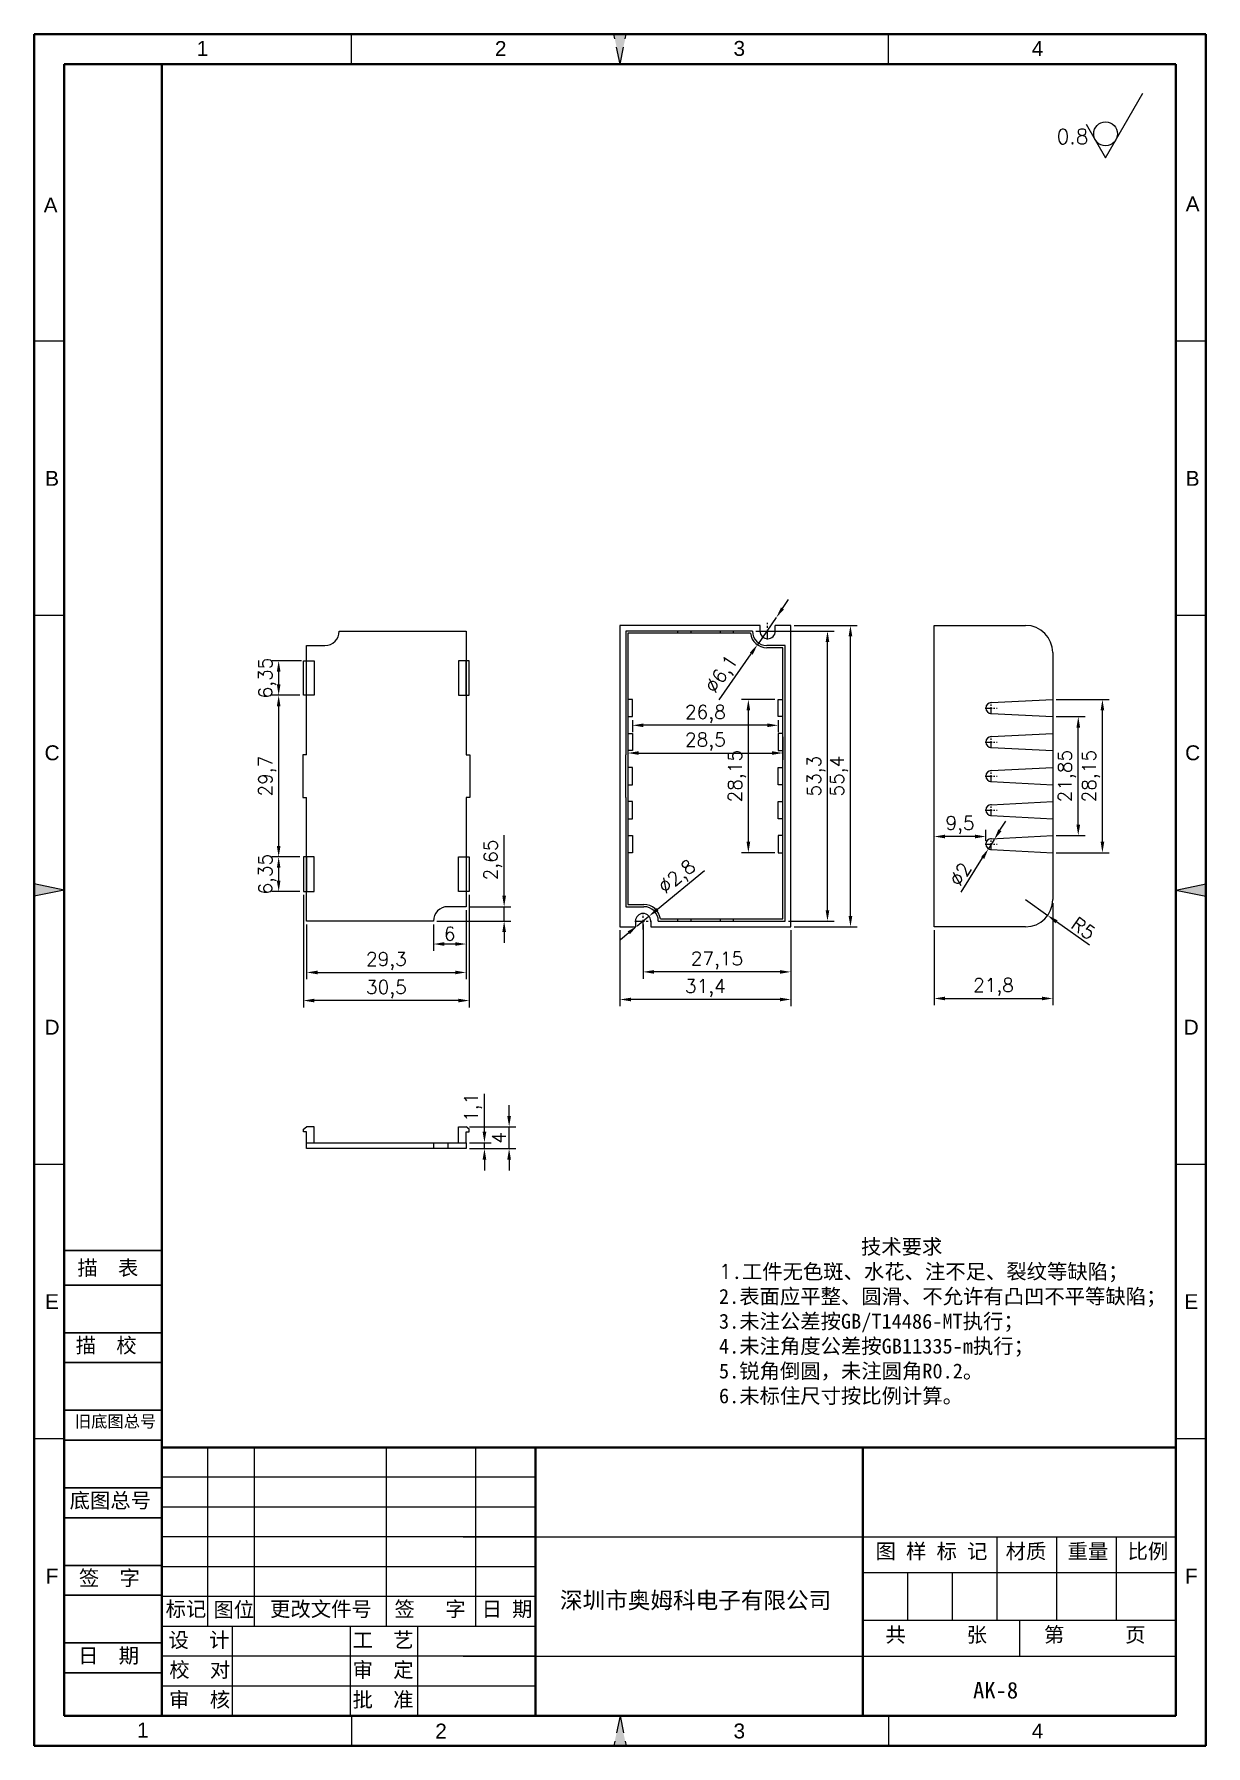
# Model space of a CAD drawing. Header units: millimetres. Extents: x 24084 to 27936, y -487 to 364.
# Drawn here: x 26858 to 27073.4, y -471.3 to -156.7 of the extents above; entities that cross this region are included whole.
import ezdxf
from ezdxf.enums import TextEntityAlignment as Align

# ---------------------------------------------------------------- set-up
doc = ezdxf.new("R2010")
doc.units = ezdxf.units.MM
for name, pattern in [('ACAD_ISO10W100', [18, 12, -3, 0, -3]), ('CENTER', [50.8, 31.75, -6.35, 6.35, -6.35]), ('HIDDEN2', [4.7625, 3.175, -1.5875])]:
    doc.linetypes.add(name, pattern=pattern)
for name, color, linetype, lineweight in [('dim', 82, 'Continuous', 9), ('图层1', 7, 'ACAD_ISO10W100', 15), ('图层2', 7, 'Continuous', 30), ('图层3', 7, 'Continuous', 15), ('图层4', 7, 'Continuous', 40), ('图层5', 7, 'HIDDEN2', 15), ('细实线', 3, 'Continuous', 18)]:
    doc.layers.add(name, color=color, linetype=linetype, lineweight=lineweight)
doc.layers.add('尺寸线', color=7, linetype='Continuous')
doc.styles.get("Standard").update_dxf_attribs({"font": 'txt', "bigfont": 'gbcbig.shx'})
doc.styles.add('样式 3', font='arial.ttf', dxfattribs={"height": 3.8})
doc.dimstyles.new('ISO-25', dxfattribs={"dimtxt": 2.5, "dimasz": 2.5, "dimexe": 1.25, "dimexo": 0.625, "dimtad": 1, "dimtxsty": 'Standard', "dimcen": 2.5, "dimadec": 0, "dimazin": 0, "dimtfac": 1, "dimtmove": 0, "dimatfit": 3, "dimfxl": 0, "dimarcsym": 0})

msp = doc.modelspace()

# ---------------------------------------------------------------- texts
at = {"layer": '图层1', "color": 0, "style": '样式 3'}
for s, p in [('B', (26861.326, -238.324)), ('B', (27070.974, -238.324)), ('C', (26861.326, -288.76)), ('C', (27070.974, -288.76)), ('D', (26861.326, -339.197)), ('D', (27070.717, -339.197)), ('E', (26861.326, -389.634)), ('E', (27070.717, -389.634)), ('F', (26861.326, -440.071)), ('F', (27070.717, -440.071))]:
    msp.add_text(s, height=2.741, dxfattribs=at).set_placement(p, align=Align.MIDDLE)
at = {"layer": '图层1', "color": 0, "attachment_point": 1}
for s, insert, char_height, width in [('{\\fSimSun|b0|i0|c134|p2;图 样 标 记}', (27012.698, -434.133), 2.74113, 34.00793), ('{\\fSimSun|b0|i0|c134|p2;材质 }', (27036.606, -434.145), 2.74113, 22.86138), ('{\\fSimSun|b0|i0|c134|p2;深圳市奥姆科电子有限公司}', (26954.684, -442.99), 3.0457, 57.54952), ('{\\fSimSun|b0|i0|c134|p2;标记}', (26882.196, -444.763), 2.74113, 7.67517), ('{\\fSimSun|b0|i0|c134|p2;图位}', (26890.999, -444.874), 2.74113, 7.67517), ('{\\fSimSun|b0|i0|c134|p2;更改文件号}', (26901.406, -444.763), 2.74113, 22.86138), ('{\\fSimSun|b0|i0|c134|p2;审  核}', (26882.841, -461.417), 2.74113, 22.22873), ('{\\fSimSun|b0|i0|c134|p2;批  准}', (26916.564, -461.417), 2.74113, 22.86138), ('{\\fSimSun|b0|i0|c134|p2;AK-8}', (27030.614, -459.53), 3.0457, 37.78658)]:
    msp.add_mtext(s, dxfattribs=dict(at, insert=insert, char_height=char_height, width=width))
at = {"layer": '图层2', "color": 0, "attachment_point": 1}
for s, insert, char_height, width in [('{\\fSimSun|b0|i0|c134|p2;描\\fSimSun|b0|i0|c0|p2;  \\fSimSun|b0|i0|c134|p2;表}', (26865.978, -382.046), 2.7411, 30.71591), ('{\\fSimSun|b0|i0|c134|p2;描\\fSimSun|b0|i0|c0|p2;  \\fSimSun|b0|i0|c134|p2;校}', (26865.666, -396.299), 2.7411, 30.71591), ('{\\fSimSun|b0|i0|c134|p2;旧底图总号}', (26865.512, -410.553), 2.19291, 30.71591), ('{\\fSimSun|b0|i0|c134|p2;底图总号}', (26864.561, -424.807), 2.7411, 30.71591), ('{\\fSimSun|b0|i0|c134|p2;重量 }', (27047.987, -434.145), 2.74113, 22.86138), ('{\\fSimSun|b0|i0|c134|p2;比例 }', (27059.015, -434.145), 2.74113, 22.86138), ('{\\fSimSun|b0|i0|c134|p2;签\\fSimSun|b0|i0|c0|p2;  \\fSimSun|b0|i0|c134|p2;字}', (26866.259, -439.061), 2.7411, 30.71591), ('{\\fSimSun|b0|i0|c134|p2;签   字}', (26924.264, -444.763), 2.74113, 22.86138), ('{\\fSimSun|b0|i0|c134|p2;日 期}', (26940.276, -444.763), 2.74113, 22.86138), ('{\\fSimSun|b0|i0|c134|p2;共      张}', (27014.505, -449.484), 2.74113, 30.3281), ('{\\fSimSun|b0|i0|c134|p2;第      页}', (27043.651, -449.484), 2.74113, 28.15045), ('{\\fSimSun|b0|i0|c134|p2;日\\fSimSun|b0|i0|c0|p2;  \\fSimSun|b0|i0|c134|p2;期}', (26866.103, -453.314), 2.7411, 30.71591), ('{\\fSimSun|b0|i0|c134|p2;设  计}', (26882.735, -450.453), 2.74113, 21.24817), ('{\\fSimSun|b0|i0|c134|p2;工  艺}', (26916.564, -450.453), 2.74113, 22.86138), ('{\\fSimSun|b0|i0|c134|p2;校  对}', (26882.867, -455.935), 2.74113, 19.87519), ('{\\fSimSun|b0|i0|c134|p2;审  定}', (26916.564, -455.935), 2.74113, 22.86138)]:
    msp.add_mtext(s, dxfattribs=dict(at, insert=insert, char_height=char_height, width=width))
at = {"layer": '图层3', "color": 0, "insert": (26983.909, -378.16), "char_height": 2.74113, "width": 129.83197, "attachment_point": 1}
msp.add_mtext('{\\fSimSun|b0|i0|c134|p54;              技术要求\\P}1{\\fSimSun|b0|i0|c134|p54;.工件无色斑、水花、注不足、裂纹等缺陷；\\P2.表面应平整、圆滑、不允许有凸凹不平等缺陷；\\P3.未注公差按GB/T14486-MT执行；\\P4.未注角度公差按GB11335-m执行；\\P5.锐角倒圆，未注圆角R0.2。}\\P{\\fSimSun|b0|i0|c134|p2;6.未标住尺寸按比例计算。}', dxfattribs=at)
at = {"layer": '图层5', "color": 0, "style": '样式 3'}
for s, p in [('1', (26888.966, -159.301)), ('2', (26943.789, -159.301)), ('3', (26987.647, -159.301)), ('4', (27042.47, -159.301)), ('A', (26861.06, -188.086)), ('A', (27070.974, -187.887)), ('1', (26878.002, -468.38)), ('2', (26932.824, -468.544)), ('3', (26987.647, -468.544)), ('4', (27042.47, -468.544))]:
    msp.add_text(s, height=2.741, dxfattribs=at).set_placement(p, align=Align.MIDDLE)
at = {"layer": '细实线', "color": 0, "insert": (27045.966, -174.128), "char_height": 2.7411, "width": 10.23388, "attachment_point": 1}
msp.add_mtext('0.8', dxfattribs=at)

# ---------------------------------------------------------------- blocks, each defined once
blk = doc.blocks.new('*D1900')
at = {"layer": 'Defpoints', "color": 0, "transparency": 16777216}
for p in [(26937.42, -360.42), (26937.42, -361.52), (26940.8, -360.42)]:
    blk.add_point(p, dxfattribs=at)
at = {"layer": 'dim', "color": 0, "lineweight": -2, "transparency": 16777216}
for p, q in [((26940.8, -358.42), (26940.8, -351.42)), ((26938.04, -360.42), (26942.05, -360.42)), ((26938.04, -361.52), (26942.05, -361.52)), ((26940.8, -361.52), (26940.8, -360.42)), ((26940.8, -363.52), (26940.8, -365.52))]:
    blk.add_line(p, q, dxfattribs=at)
at = {"layer": 'dim', "color": 0, "transparency": 16777216}
for points in [[(26940.47, -358.42), (26941.14, -358.42), (26940.8, -360.42)], [(26940.47, -363.52), (26941.14, -363.52), (26940.8, -361.52)]]:
    blk.add_solid(points, dxfattribs=at)
at = {"layer": 'dim', "color": 0, "transparency": 16777216, "insert": (26938.72, -353.92), "char_height": 2.5, "attachment_point": 5, "rotation": 90}
blk.add_mtext('1,1', dxfattribs=at)
blk = doc.blocks.new('*D1901')
at = {"layer": 'Defpoints', "color": 0, "transparency": 16777216}
for p in [(26937.42, -357.52), (26945.34, -357.52), (26937.42, -361.52)]:
    blk.add_point(p, dxfattribs=at)
at = {"layer": 'dim', "color": 0, "lineweight": -2, "transparency": 16777216}
for p, q in [((26945.34, -355.52), (26945.34, -353.52)), ((26938.04, -357.52), (26946.59, -357.52)), ((26945.34, -361.52), (26945.34, -357.52)), ((26938.04, -361.52), (26946.59, -361.52)), ((26945.34, -363.52), (26945.34, -365.52))]:
    blk.add_line(p, q, dxfattribs=at)
at = {"layer": 'dim', "color": 0, "transparency": 16777216}
for points in [[(26945, -355.52), (26945.67, -355.52), (26945.34, -357.52)], [(26945, -363.52), (26945.67, -363.52), (26945.34, -361.52)]]:
    blk.add_solid(points, dxfattribs=at)
at = {"layer": 'dim', "color": 0, "transparency": 16777216, "insert": (26943.46, -359.52), "char_height": 2.5, "attachment_point": 5, "rotation": 90}
blk.add_mtext('4', dxfattribs=at)
blk = doc.blocks.new('*D1902')
at = {"layer": 'Defpoints', "color": 0, "transparency": 16777216}
for p in [(26937.42, -317.05), (26931.42, -319.7), (26931.42, -323.91)]:
    blk.add_point(p, dxfattribs=at)
at = {"layer": 'dim', "color": 0, "lineweight": -2, "transparency": 16777216}
for p, q in [((26937.42, -317.67), (26937.42, -325.16)), ((26931.42, -320.32), (26931.42, -325.16)), ((26935.42, -323.91), (26933.42, -323.91))]:
    blk.add_line(p, q, dxfattribs=at)
at = {"layer": 'dim', "color": 0, "transparency": 16777216}
for points in [[(26933.42, -323.57), (26933.42, -324.24), (26931.42, -323.91)], [(26935.42, -323.57), (26935.42, -324.24), (26937.42, -323.91)]]:
    blk.add_solid(points, dxfattribs=at)
at = {"layer": 'dim', "color": 0, "transparency": 16777216, "insert": (26934.42, -322.03), "char_height": 2.5, "attachment_point": 5}
blk.add_mtext('6', dxfattribs=at)
blk = doc.blocks.new('*D1903')
at = {"layer": 'Defpoints', "color": 0, "transparency": 16777216}
for p in [(26937.42, -317.05), (26908.12, -319.7), (26937.42, -329.13)]:
    blk.add_point(p, dxfattribs=at)
at = {"layer": 'dim', "color": 0, "lineweight": -2, "transparency": 16777216}
for p, q in [((26937.42, -317.67), (26937.42, -330.38)), ((26908.12, -320.32), (26908.12, -330.38)), ((26910.12, -329.13), (26935.42, -329.13))]:
    blk.add_line(p, q, dxfattribs=at)
at = {"layer": 'dim', "color": 0, "transparency": 16777216}
for points in [[(26910.12, -328.8), (26910.12, -329.47), (26908.12, -329.13)], [(26935.42, -328.8), (26935.42, -329.47), (26937.42, -329.13)]]:
    blk.add_solid(points, dxfattribs=at)
at = {"layer": 'dim', "color": 0, "transparency": 16777216, "insert": (26922.77, -327.05), "char_height": 2.5, "attachment_point": 5}
blk.add_mtext('29,3', dxfattribs=at)
blk = doc.blocks.new('*D1904')
at = {"layer": 'Defpoints', "color": 0, "transparency": 16777216}
for p in [(26937.42, -317.05), (26944.42, -317.05), (26931.43, -319.7)]:
    blk.add_point(p, dxfattribs=at)
at = {"layer": 'dim', "color": 0, "lineweight": -2, "transparency": 16777216}
for p, q in [((26944.42, -315.05), (26944.42, -303.88)), ((26938.04, -317.05), (26945.67, -317.05)), ((26944.42, -319.7), (26944.42, -317.05)), ((26932.05, -319.7), (26945.67, -319.7)), ((26944.42, -321.7), (26944.42, -323.7))]:
    blk.add_line(p, q, dxfattribs=at)
at = {"layer": 'dim', "color": 0, "transparency": 16777216}
for points in [[(26944.09, -315.05), (26944.76, -315.05), (26944.42, -317.05)], [(26944.09, -321.7), (26944.76, -321.7), (26944.42, -319.7)]]:
    blk.add_solid(points, dxfattribs=at)
at = {"layer": 'dim', "color": 0, "transparency": 16777216, "insert": (26942.34, -308.46), "char_height": 2.5, "attachment_point": 5, "rotation": 90}
blk.add_mtext('2,65', dxfattribs=at)
blk = doc.blocks.new('*D1905')
at = {"layer": 'Defpoints', "color": 0, "transparency": 16777216}
for p in [(26902.98, -307.9), (26907.52, -307.9), (26907.52, -314.25)]:
    blk.add_point(p, dxfattribs=at)
at = {"layer": 'dim', "color": 0, "lineweight": -2, "transparency": 16777216}
for p, q in [((26906.89, -307.9), (26901.73, -307.9)), ((26902.98, -312.25), (26902.98, -309.9)), ((26906.89, -314.25), (26901.73, -314.25))]:
    blk.add_line(p, q, dxfattribs=at)
at = {"layer": 'dim', "color": 0, "transparency": 16777216}
for points in [[(26902.64, -309.9), (26903.31, -309.9), (26902.98, -307.9)], [(26902.64, -312.25), (26903.31, -312.25), (26902.98, -314.25)]]:
    blk.add_solid(points, dxfattribs=at)
at = {"layer": 'dim', "color": 0, "transparency": 16777216, "insert": (26900.89, -311.07), "char_height": 2.5, "attachment_point": 5, "rotation": 90}
blk.add_mtext('6,35', dxfattribs=at)
blk = doc.blocks.new('*D1906')
at = {"layer": 'Defpoints', "color": 0, "transparency": 16777216}
for p in [(26902.98, -278.2), (26907.52, -278.2), (26907.52, -307.9)]:
    blk.add_point(p, dxfattribs=at)
at = {"layer": 'dim', "color": 0, "lineweight": -2, "transparency": 16777216}
for p, q in [((26906.89, -278.2), (26901.73, -278.2)), ((26902.98, -305.9), (26902.98, -280.2)), ((26906.89, -307.9), (26901.73, -307.9))]:
    blk.add_line(p, q, dxfattribs=at)
at = {"layer": 'dim', "color": 0, "transparency": 16777216}
for points in [[(26902.64, -280.2), (26903.31, -280.2), (26902.98, -278.2)], [(26902.64, -305.9), (26903.31, -305.9), (26902.98, -307.9)]]:
    blk.add_solid(points, dxfattribs=at)
at = {"layer": 'dim', "color": 0, "transparency": 16777216, "insert": (26900.89, -293.05), "char_height": 2.5, "attachment_point": 5, "rotation": 90}
blk.add_mtext('29,7', dxfattribs=at)
blk = doc.blocks.new('*D1907')
at = {"layer": 'Defpoints', "color": 0, "transparency": 16777216}
for p in [(26902.98, -271.85), (26907.82, -271.85), (26907.52, -278.2)]:
    blk.add_point(p, dxfattribs=at)
at = {"layer": 'dim', "color": 0, "lineweight": -2, "transparency": 16777216}
for p, q in [((26907.19, -271.85), (26901.73, -271.85)), ((26902.98, -276.2), (26902.98, -273.85)), ((26906.89, -278.2), (26901.73, -278.2))]:
    blk.add_line(p, q, dxfattribs=at)
at = {"layer": 'dim', "color": 0, "transparency": 16777216}
for points in [[(26902.64, -273.85), (26903.31, -273.85), (26902.98, -271.85)], [(26902.64, -276.2), (26903.31, -276.2), (26902.98, -278.2)]]:
    blk.add_solid(points, dxfattribs=at)
at = {"layer": 'dim', "color": 0, "transparency": 16777216, "insert": (26900.89, -275.02), "char_height": 2.5, "attachment_point": 5, "rotation": 90}
blk.add_mtext('6,35', dxfattribs=at)
blk = doc.blocks.new('*D1908')
at = {"layer": 'Defpoints', "color": 0, "transparency": 16777216}
for p in [(26907.52, -314.25), (26938.02, -314.25), (26907.52, -334.3)]:
    blk.add_point(p, dxfattribs=at)
at = {"layer": 'dim', "color": 0, "lineweight": -2, "transparency": 16777216}
for p, q in [((26907.52, -314.87), (26907.52, -335.55)), ((26938.02, -314.87), (26938.02, -335.55)), ((26936.02, -334.3), (26909.52, -334.3))]:
    blk.add_line(p, q, dxfattribs=at)
at = {"layer": 'dim', "color": 0, "transparency": 16777216}
for points in [[(26909.52, -333.96), (26909.52, -334.63), (26907.52, -334.3)], [(26936.02, -333.96), (26936.02, -334.63), (26938.02, -334.3)]]:
    blk.add_solid(points, dxfattribs=at)
at = {"layer": 'dim', "color": 0, "transparency": 16777216, "insert": (26922.77, -332.21), "char_height": 2.5, "attachment_point": 5}
blk.add_mtext('30,5', dxfattribs=at)
blk = doc.blocks.new('*D1909')
at = {"layer": 'Defpoints', "color": 0, "transparency": 16777216}
for p in [(26997.11, -265.35), (27008.08, -265.35), (26997.11, -320.75)]:
    blk.add_point(p, dxfattribs=at)
at = {"layer": 'dim', "color": 0, "lineweight": -2, "transparency": 16777216}
for p, q in [((26997.74, -265.35), (27009.33, -265.35)), ((27008.08, -318.75), (27008.08, -267.35)), ((26997.74, -320.75), (27009.33, -320.75))]:
    blk.add_line(p, q, dxfattribs=at)
at = {"layer": 'dim', "color": 0, "transparency": 16777216}
for points in [[(27007.74, -267.35), (27008.41, -267.35), (27008.08, -265.35)], [(27007.74, -318.75), (27008.41, -318.75), (27008.08, -320.75)]]:
    blk.add_solid(points, dxfattribs=at)
at = {"layer": 'dim', "color": 0, "transparency": 16777216, "insert": (27005.99, -293.05), "char_height": 2.5, "attachment_point": 5, "rotation": 90}
blk.add_mtext('55,4', dxfattribs=at)
blk = doc.blocks.new('*D1910')
at = {"layer": 'Defpoints', "color": 0, "transparency": 16777216}
for p in [(26990.06, -266.4), (27003.86, -266.4), (26996.06, -319.7)]:
    blk.add_point(p, dxfattribs=at)
at = {"layer": 'dim', "color": 0, "lineweight": -2, "transparency": 16777216}
for p, q in [((26990.69, -266.4), (27005.11, -266.4)), ((27003.86, -317.7), (27003.86, -268.4)), ((26996.69, -319.7), (27005.11, -319.7))]:
    blk.add_line(p, q, dxfattribs=at)
at = {"layer": 'dim', "color": 0, "transparency": 16777216}
for points in [[(27003.52, -268.4), (27004.19, -268.4), (27003.86, -266.4)], [(27003.52, -317.7), (27004.19, -317.7), (27003.86, -319.7)]]:
    blk.add_solid(points, dxfattribs=at)
at = {"layer": 'dim', "color": 0, "transparency": 16777216, "insert": (27001.77, -293.05), "char_height": 2.5, "attachment_point": 5, "rotation": 90}
blk.add_mtext('53,3', dxfattribs=at)
blk = doc.blocks.new('*D1911')
at = {"layer": 'Defpoints', "color": 0, "transparency": 16777216}
for p in [(26989.31, -278.97), (26994.81, -278.97), (26994.81, -307.12)]:
    blk.add_point(p, dxfattribs=at)
at = {"layer": 'dim', "color": 0, "lineweight": -2, "transparency": 16777216}
for p, q in [((26994.19, -278.97), (26988.06, -278.97)), ((26989.31, -305.12), (26989.31, -280.97)), ((26994.19, -307.12), (26988.06, -307.12))]:
    blk.add_line(p, q, dxfattribs=at)
at = {"layer": 'dim', "color": 0, "transparency": 16777216}
for points in [[(26988.98, -280.97), (26989.65, -280.97), (26989.31, -278.97)], [(26988.98, -305.12), (26989.65, -305.12), (26989.31, -307.12)]]:
    blk.add_solid(points, dxfattribs=at)
at = {"layer": 'dim', "color": 0, "transparency": 16777216, "insert": (26987.23, -293.05), "char_height": 2.5, "attachment_point": 5, "rotation": 90}
blk.add_mtext('28,15', dxfattribs=at)
blk = doc.blocks.new('*D1912')
at = {"layer": 'Defpoints', "color": 0, "transparency": 16777216}
for p in [(26965.71, -320.75), (26997.11, -320.75), (26965.71, -334.1)]:
    blk.add_point(p, dxfattribs=at)
at = {"layer": 'dim', "color": 0, "lineweight": -2, "transparency": 16777216}
for p, q in [((26965.71, -321.37), (26965.71, -335.35)), ((26997.11, -321.37), (26997.11, -335.35)), ((26995.11, -334.1), (26967.71, -334.1))]:
    blk.add_line(p, q, dxfattribs=at)
at = {"layer": 'dim', "color": 0, "transparency": 16777216}
for points in [[(26967.71, -333.77), (26967.71, -334.44), (26965.71, -334.1)], [(26995.11, -333.77), (26995.11, -334.44), (26997.11, -334.1)]]:
    blk.add_solid(points, dxfattribs=at)
at = {"layer": 'dim', "color": 0, "transparency": 16777216, "insert": (26981.41, -332.02), "char_height": 2.5, "attachment_point": 5}
blk.add_mtext('31,4', dxfattribs=at)
blk = doc.blocks.new('*D1913')
at = {"layer": 'Defpoints', "color": 0, "transparency": 16777216}
for p in [(26969.96, -319.7), (26997.11, -320.75), (26969.96, -329.03)]:
    blk.add_point(p, dxfattribs=at)
at = {"layer": 'dim', "color": 0, "lineweight": -2, "transparency": 16777216}
for p, q in [((26969.96, -320.32), (26969.96, -330.28)), ((26997.11, -321.37), (26997.11, -330.28)), ((26995.11, -329.03), (26971.96, -329.03))]:
    blk.add_line(p, q, dxfattribs=at)
at = {"layer": 'dim', "color": 0, "transparency": 16777216}
for points in [[(26971.96, -328.7), (26971.96, -329.37), (26969.96, -329.03)], [(26995.11, -328.7), (26995.11, -329.37), (26997.11, -329.03)]]:
    blk.add_solid(points, dxfattribs=at)
at = {"layer": 'dim', "color": 0, "transparency": 16777216, "insert": (26983.54, -326.95), "char_height": 2.5, "attachment_point": 5}
blk.add_mtext('27,15', dxfattribs=at)
blk = doc.blocks.new('*D1914')
at = {"layer": 'Defpoints', "color": 0, "transparency": 16777216}
for p in [(26994.45, -263.89), (26990.98, -268.9)]:
    blk.add_point(p, dxfattribs=at)
at = {"layer": 'dim', "color": 0, "lineweight": -2, "transparency": 16777216}
for p, q in [((26995.58, -262.24), (26996.72, -260.6)), ((26994.45, -263.89), (26990.98, -268.9)), ((26983.96, -279.05), (26989.84, -270.55))]:
    blk.add_line(p, q, dxfattribs=at)
at = {"layer": 'dim', "color": 0, "transparency": 16777216}
for points in [[(26995.31, -262.05), (26995.86, -262.43), (26994.45, -263.89)], [(26989.56, -270.36), (26990.11, -270.74), (26990.98, -268.9)]]:
    blk.add_solid(points, dxfattribs=at)
at = {"layer": 'dim', "color": 0, "transparency": 16777216, "insert": (26984.62, -274.44), "char_height": 2.5, "attachment_point": 5, "rotation": 55.3349}
blk.add_mtext('∅6,1', dxfattribs=at)
blk = doc.blocks.new('*D1915')
at = {"layer": 'Defpoints', "color": 0, "transparency": 16777216}
for p in [(26968.88, -320.58), (26971.04, -318.81)]:
    blk.add_point(p, dxfattribs=at)
at = {"layer": 'dim', "color": 0, "lineweight": -2, "transparency": 16777216}
for p, q in [((26981.24, -310.48), (26972.59, -317.54)), ((26968.88, -320.58), (26971.04, -318.81)), ((26967.33, -321.85), (26965.78, -323.11))]:
    blk.add_line(p, q, dxfattribs=at)
at = {"layer": 'dim', "color": 0, "transparency": 16777216}
for points in [[(26972.38, -317.29), (26972.8, -317.8), (26971.04, -318.81)], [(26967.12, -321.59), (26967.54, -322.1), (26968.88, -320.58)]]:
    blk.add_solid(points, dxfattribs=at)
at = {"layer": 'dim', "color": 0, "transparency": 16777216, "insert": (26976.37, -311.77), "char_height": 2.5, "attachment_point": 5, "rotation": 39.2455}
blk.add_mtext('∅2,8', dxfattribs=at)
blk = doc.blocks.new('*D1916')
at = {"layer": 'Defpoints', "color": 0, "transparency": 16777216}
for p in [(27045.27, -315.75), (27023.47, -320.75), (27045.27, -333.91)]:
    blk.add_point(p, dxfattribs=at)
at = {"layer": 'dim', "color": 0, "lineweight": -2, "transparency": 16777216}
for p, q in [((27045.27, -316.37), (27045.27, -335.16)), ((27023.47, -321.37), (27023.47, -335.16)), ((27025.47, -333.91), (27043.27, -333.91))]:
    blk.add_line(p, q, dxfattribs=at)
at = {"layer": 'dim', "color": 0, "transparency": 16777216}
for points in [[(27025.47, -333.58), (27025.47, -334.25), (27023.47, -333.91)], [(27043.27, -333.58), (27043.27, -334.25), (27045.27, -333.91)]]:
    blk.add_solid(points, dxfattribs=at)
at = {"layer": 'dim', "color": 0, "transparency": 16777216, "insert": (27034.37, -331.83), "char_height": 2.5, "attachment_point": 5}
blk.add_mtext('21,8', dxfattribs=at)
blk = doc.blocks.new('*D1917')
at = {"layer": 'Defpoints', "color": 0, "transparency": 16777216}
for p in [(27040.27, -315.75), (27044.34, -318.66)]:
    blk.add_point(p, dxfattribs=at)
at = {"layer": 'dim', "color": 0, "lineweight": -2, "transparency": 16777216}
for p, q in [((27040.27, -315.75), (27044.34, -318.66)), ((27051.99, -324.14), (27045.96, -319.82))]:
    blk.add_line(p, q, dxfattribs=at)
at = {"layer": 'dim', "color": 0, "transparency": 16777216}
blk.add_solid([(27046.16, -319.55), (27045.77, -320.09), (27044.34, -318.66)], dxfattribs=at)
at = {"layer": 'dim', "color": 0, "transparency": 16777216, "insert": (27050.88, -321.04), "char_height": 2.5, "attachment_point": 5, "rotation": 324.4047}
blk.add_mtext('R5', dxfattribs=at)
blk = doc.blocks.new('*D1918')
at = {"layer": 'Defpoints', "color": 0, "transparency": 16777216}
for p in [(27023.47, -304.15), (27023.47, -305.55), (27032.97, -305.55)]:
    blk.add_point(p, dxfattribs=at)
at = {"layer": 'dim', "color": 0, "lineweight": -2, "transparency": 16777216}
for p, q in [((27023.47, -304.92), (27023.47, -302.9)), ((27030.97, -304.15), (27025.47, -304.15)), ((27032.97, -304.92), (27032.97, -302.9))]:
    blk.add_line(p, q, dxfattribs=at)
at = {"layer": 'dim', "color": 0, "transparency": 16777216}
for points in [[(27025.47, -303.81), (27025.47, -304.48), (27023.47, -304.15)], [(27030.97, -303.81), (27030.97, -304.48), (27032.97, -304.15)]]:
    blk.add_solid(points, dxfattribs=at)
at = {"layer": 'dim', "color": 0, "transparency": 16777216, "insert": (27028.22, -302.06), "char_height": 2.5, "attachment_point": 5}
blk.add_mtext('9,5', dxfattribs=at)
blk = doc.blocks.new('*D1919')
at = {"layer": 'Defpoints', "color": 0, "transparency": 16777216}
for p in [(27034.5, -304.7), (27033.44, -306.39)]:
    blk.add_point(p, dxfattribs=at)
at = {"layer": 'dim', "color": 0, "lineweight": -2, "transparency": 16777216}
for p, q in [((27035.56, -303), (27036.62, -301.31)), ((27034.5, -304.7), (27033.44, -306.39)), ((27028.44, -314.37), (27032.38, -308.09))]:
    blk.add_line(p, q, dxfattribs=at)
at = {"layer": 'dim', "color": 0, "transparency": 16777216}
for points in [[(27035.28, -302.83), (27035.84, -303.18), (27034.5, -304.7)], [(27032.1, -307.91), (27032.66, -308.27), (27033.44, -306.39)]]:
    blk.add_solid(points, dxfattribs=at)
at = {"layer": 'dim', "color": 0, "transparency": 16777216, "insert": (27028.29, -311.08), "char_height": 2.5, "attachment_point": 5, "rotation": 57.9542}
blk.add_mtext('∅2', dxfattribs=at)
blk = doc.blocks.new('*D1920')
at = {"layer": 'Defpoints', "color": 0, "transparency": 16777216}
for p in [(27045.27, -278.97), (27054.39, -278.97), (27045.27, -307.12)]:
    blk.add_point(p, dxfattribs=at)
at = {"layer": 'dim', "color": 0, "lineweight": -2, "transparency": 16777216}
for p, q in [((27045.89, -278.97), (27055.64, -278.97)), ((27054.39, -305.12), (27054.39, -280.97)), ((27045.89, -307.12), (27055.64, -307.12))]:
    blk.add_line(p, q, dxfattribs=at)
at = {"layer": 'dim', "color": 0, "transparency": 16777216}
for points in [[(27054.06, -280.97), (27054.73, -280.97), (27054.39, -278.97)], [(27054.06, -305.12), (27054.73, -305.12), (27054.39, -307.12)]]:
    blk.add_solid(points, dxfattribs=at)
at = {"layer": 'dim', "color": 0, "transparency": 16777216, "insert": (27052.31, -293.05), "char_height": 2.5, "attachment_point": 5, "rotation": 90}
blk.add_mtext('28,15', dxfattribs=at)
blk = doc.blocks.new('*D1921')
at = {"layer": 'Defpoints', "color": 0, "transparency": 16777216}
for p in [(27045.27, -282.12), (27049.95, -282.12), (27045.27, -303.97)]:
    blk.add_point(p, dxfattribs=at)
at = {"layer": 'dim', "color": 0, "lineweight": -2, "transparency": 16777216}
for p, q in [((27045.89, -282.12), (27051.2, -282.12)), ((27049.95, -301.97), (27049.95, -284.12)), ((27045.89, -303.97), (27051.2, -303.97))]:
    blk.add_line(p, q, dxfattribs=at)
at = {"layer": 'dim', "color": 0, "transparency": 16777216}
for points in [[(27049.62, -284.12), (27050.29, -284.12), (27049.95, -282.12)], [(27049.62, -301.97), (27050.29, -301.97), (27049.95, -303.97)]]:
    blk.add_solid(points, dxfattribs=at)
at = {"layer": 'dim', "color": 0, "transparency": 16777216, "insert": (27047.87, -293.05), "char_height": 2.5, "attachment_point": 5, "rotation": 90}
blk.add_mtext('21,85', dxfattribs=at)
blk = doc.blocks.new('*D1922')
at = {"layer": 'Defpoints', "color": 0, "transparency": 16777216}
for p in [(26968.01, -282.12), (26994.81, -282.12), (26968.01, -283.71)]:
    blk.add_point(p, dxfattribs=at)
at = {"layer": 'dim', "color": 0, "lineweight": -2, "transparency": 16777216}
for p, q in [((26968.01, -282.75), (26968.01, -284.96)), ((26994.81, -282.75), (26994.81, -284.96)), ((26992.81, -283.71), (26970.01, -283.71))]:
    blk.add_line(p, q, dxfattribs=at)
at = {"layer": 'dim', "color": 0, "transparency": 16777216}
for points in [[(26970.01, -283.37), (26970.01, -284.04), (26968.01, -283.71)], [(26992.81, -283.37), (26992.81, -284.04), (26994.81, -283.71)]]:
    blk.add_solid(points, dxfattribs=at)
at = {"layer": 'dim', "color": 0, "transparency": 16777216, "insert": (26981.41, -281.62), "char_height": 2.5, "attachment_point": 5}
blk.add_mtext('26,8', dxfattribs=at)
blk = doc.blocks.new('*D1923')
at = {"layer": 'Defpoints', "color": 0, "transparency": 16777216}
for p in [(26967.16, -285.22), (26995.66, -285.22), (26995.66, -288.8)]:
    blk.add_point(p, dxfattribs=at)
at = {"layer": 'dim', "color": 0, "lineweight": -2, "transparency": 16777216}
for p, q in [((26967.16, -285.85), (26967.16, -290.05)), ((26995.66, -285.85), (26995.66, -290.05)), ((26969.16, -288.8), (26993.66, -288.8))]:
    blk.add_line(p, q, dxfattribs=at)
at = {"layer": 'dim', "color": 0, "transparency": 16777216}
for points in [[(26969.16, -288.47), (26969.16, -289.14), (26967.16, -288.8)], [(26993.66, -288.47), (26993.66, -289.14), (26995.66, -288.8)]]:
    blk.add_solid(points, dxfattribs=at)
at = {"layer": 'dim', "color": 0, "transparency": 16777216, "insert": (26981.41, -286.72), "char_height": 2.5, "attachment_point": 5}
blk.add_mtext('28,5', dxfattribs=at)

# ---------------------------------------------------------------- dimensions: what is measured, and where the dimension line sits
at = {"layer": 'dim'}
for p1, p2, picture, middle in [((26994.445, -263.887), (26990.976, -268.904), '*D1914', (26984.617, -274.436)), ((27034.5, -304.698), (27033.439, -306.393), '*D1919', (27028.29, -311.084)), ((26968.876, -320.581), (26971.045, -318.81), '*D1915', (26976.374, -311.766))]:
    dim = msp.add_diameter_dim_2p(p1=p1, p2=p2, dimstyle='ISO-25', override={"dimasz": 2}, dxfattribs=at)
    dim.commit()
    dim.dimension.update_dxf_attribs({"geometry": picture, "text_midpoint": middle})
for base, p1, p2, override, picture, middle in [((27003.858, -266.395), (26996.06, -319.695), (26990.06, -266.395), {"dimasz": 2}, '*D1910', (27001.775, -293.045)), ((27008.075, -265.345), (26997.11, -320.745), (26997.11, -265.345), {"dimasz": 2}, '*D1909', (27005.992, -293.045)), ((26902.975, -278.195), (26907.52, -307.895), (26907.52, -278.195), {"dimasz": 2, "dimtmove": 1}, '*D1906', (26900.892, -293.045)), ((26989.312, -278.97), (26994.81, -307.12), (26994.81, -278.97), {"dimasz": 2}, '*D1911', (26987.229, -293.045)), ((27054.395, -278.97), (27045.269, -307.12), (27045.269, -278.97), {"dimasz": 2}, '*D1920', (27052.311, -293.045)), ((27049.953, -282.12), (27045.269, -303.97), (27045.269, -282.12), {"dimasz": 2}, '*D1921', (27047.869, -293.045)), ((26944.423, -317.045), (26931.426, -319.695), (26937.42, -317.045), {"dimasz": 2}, '*D1904', (26942.339, -308.462)), ((26940.802, -360.418), (26937.42, -361.518), (26937.42, -360.418), {"dimasz": 2}, '*D1900', (26938.719, -353.918)), ((26945.337, -357.518), (26937.42, -361.518), (26937.42, -357.518), {"dimasz": 2}, '*D1901', (26943.462, -359.518))]:
    dim = msp.add_linear_dim(base=base, p1=p1, p2=p2, angle=90, dimstyle='ISO-25', override=override, dxfattribs=at)
    dim.commit()
    dim.dimension.update_dxf_attribs({"geometry": picture, "text_midpoint": middle})
for base, p1, p2, override, picture, middle in [((26902.975, -271.845), (26907.52, -278.195), (26907.82, -271.845), {"dimasz": 2, "dimtmove": 1}, '*D1907', (26902.975, -275.02)), ((26902.975, -307.895), (26907.52, -314.245), (26907.52, -307.895), {"dimasz": 2}, '*D1905', (26902.975, -311.07))]:
    dim = msp.add_linear_dim(base=base, p1=p1, p2=p2, angle=90, dimstyle='ISO-25', override=override, dxfattribs=at)
    dim.commit()
    dim.dimension.update_dxf_attribs({"geometry": picture, "text_midpoint": middle, "dimtype": 160})
for base, p1, p2, picture, middle in [((26968.01, -283.705), (26994.81, -282.12), (26968.01, -282.12), '*D1922', (26981.41, -281.622)), ((26995.66, -288.804), (26967.16, -285.22), (26995.66, -285.22), '*D1923', (26981.41, -286.721)), ((27023.469, -304.147), (27032.969, -305.545), (27023.469, -305.545), '*D1918', (27028.219, -302.063)), ((26907.52, -334.298), (26938.02, -314.245), (26907.52, -314.245), '*D1908', (26922.77, -332.215)), ((26937.42, -329.134), (26908.12, -319.695), (26937.42, -317.045), '*D1903', (26922.77, -327.051)), ((26931.42, -323.906), (26937.42, -317.045), (26931.42, -319.695), '*D1902', (26934.42, -322.031)), ((27045.269, -333.913), (27023.469, -320.745), (27045.269, -315.745), '*D1916', (27034.369, -331.83)), ((26965.71, -334.102), (26997.11, -320.745), (26965.71, -320.745), '*D1912', (26981.41, -332.019)), ((26969.96, -329.033), (26997.11, -320.745), (26969.96, -319.695), '*D1913', (26983.535, -326.95))]:
    dim = msp.add_linear_dim(base=base, p1=p1, p2=p2, dimstyle='ISO-25', override={"dimasz": 2}, dxfattribs=at)
    dim.commit()
    dim.dimension.update_dxf_attribs({"geometry": picture, "text_midpoint": middle})
dim = msp.add_radius_dim(center=(27040.269, -315.745), mpoint=(27044.335, -318.656), dimstyle='ISO-25', override={"dimasz": 2}, dxfattribs=at)
dim.commit()
dim.dimension.update_dxf_attribs({"geometry": '*D1917', "text_midpoint": (27050.881, -321.036)})

# ---------------------------------------------------------------- hatches: boundary and pattern name
at = {"layer": '图层1'}
for points in [[(26863.528, -313.979), (26858.046, -312.851), (26858.046, -315.107)], [(27067.907, -313.979), (27073.39, -312.851), (27073.39, -315.107)]]:
    msp.add_hatch(color=0, dxfattribs=at).paths.add_polyline_path(points)
at = {"layer": '图层5'}
for points in [[(26965.718, -162.175), (26964.59, -156.693), (26966.846, -156.693)], [(26965.718, -465.783), (26964.59, -471.265), (26966.846, -471.265)]]:
    msp.add_hatch(color=0, dxfattribs=at).paths.add_polyline_path(points)

# ---------------------------------------------------------------- linework, layer by layer
for p, q in [((26914.12, -266.395), (26937.42, -266.395)), ((26937.42, -266.395), (26937.42, -289.12)), ((26965.71, -265.345), (26965.71, -320.745)), ((26991.46, -265.345), (26965.71, -265.345)), ((26990.06, -266.395), (26966.76, -266.395)), ((26966.76, -266.395), (26966.76, -289.12)), ((26989.687, -266.795), (26967.16, -266.795)), ((26967.16, -266.795), (26967.16, -316.645)), ((26976.31, -266.395), (26976.31, -266.795)), ((26978.71, -266.395), (26978.71, -266.795)), ((26984.11, -266.395), (26984.11, -266.795)), ((26986.51, -266.395), (26986.51, -266.795)), ((26991.46, -266.395), (26991.46, -265.345)), ((26994.26, -266.395), (26994.26, -265.345)), ((26997.11, -265.345), (26994.26, -265.345)), ((26997.11, -320.745), (26997.11, -265.345)), ((27023.469, -320.745), (27023.469, -265.345)), ((27023.469, -265.345), (27040.269, -265.345)), ((26908.12, -289.12), (26908.12, -269.045)), ((26908.12, -269.045), (26911.47, -269.045)), ((26996.06, -269.045), (26992.71, -269.045)), ((26995.66, -269.445), (26992.71, -269.445)), ((26995.66, -319.295), (26995.66, -269.445)), ((26996.06, -289.12), (26996.06, -269.045)), ((27045.269, -270.345), (27045.269, -315.745)), ((26907.52, -278.195), (26907.52, -271.845)), ((26907.52, -271.845), (26908.12, -271.845)), ((26938.02, -271.845), (26937.42, -271.845)), ((26938.02, -278.195), (26938.02, -271.845)), ((26908.12, -278.195), (26907.52, -278.195)), ((26937.42, -278.195), (26938.02, -278.195)), ((27033.969, -279.545), (27045.269, -278.97)), ((27045.269, -278.97), (27045.269, -282.12)), ((27033.969, -281.545), (27045.269, -282.12)), ((27033.969, -285.795), (27045.269, -285.22)), ((26966.76, -296.97), (26966.76, -289.12)), ((26996.06, -296.97), (26996.06, -289.12)), ((27033.969, -287.795), (27045.269, -288.37)), ((27033.969, -292.045), (27045.269, -291.47)), ((27033.969, -294.045), (27045.269, -294.62)), ((26908.12, -319.695), (26908.12, -296.97)), ((26937.42, -296.97), (26937.42, -317.045)), ((26966.76, -296.97), (26966.76, -317.045)), ((26996.06, -319.695), (26996.06, -296.97)), ((27033.969, -298.295), (27045.269, -297.72)), ((27033.969, -300.295), (27045.269, -300.87)), ((27033.969, -304.545), (27045.269, -303.97)), ((26908.12, -307.895), (26907.52, -307.895)), ((26907.52, -307.895), (26907.52, -314.245)), ((26937.42, -307.895), (26938.02, -307.895)), ((26938.02, -307.895), (26938.02, -314.245)), ((27033.969, -306.545), (27045.269, -307.12)), ((26907.52, -314.245), (26908.12, -314.245)), ((26938.02, -314.245), (26937.42, -314.245)), ((26937.42, -317.045), (26934.07, -317.045)), ((26966.76, -317.045), (26970.11, -317.045)), ((26967.16, -316.645), (26970.11, -316.645)), ((26931.42, -319.695), (26908.12, -319.695)), ((26965.71, -320.745), (26968.56, -320.745)), ((26968.56, -319.695), (26968.56, -320.745)), ((26971.36, -319.695), (26971.36, -320.745)), ((26971.36, -320.745), (26997.11, -320.745)), ((26972.76, -319.695), (26996.06, -319.695)), ((26973.134, -319.295), (26995.66, -319.295)), ((26976.31, -319.295), (26976.31, -319.695)), ((26978.71, -319.295), (26978.71, -319.695)), ((26984.11, -319.295), (26984.11, -319.695)), ((26986.51, -319.295), (26986.51, -319.695)), ((27040.269, -320.745), (27023.469, -320.745)), ((26907.52, -357.918), (26908.12, -357.518)), ((26907.52, -358.418), (26907.52, -357.918)), ((26908.12, -358.418), (26907.52, -358.418)), ((26909.52, -357.518), (26908.12, -357.518)), ((26908.12, -360.418), (26908.12, -358.418)), ((26909.52, -360.418), (26909.52, -357.518)), ((26936.02, -360.418), (26936.02, -357.518)), ((26936.02, -357.518), (26937.42, -357.518)), ((26938.02, -357.918), (26937.42, -357.518)), ((26937.42, -360.418), (26937.42, -358.418)), ((26937.42, -358.418), (26938.02, -358.418)), ((26938.02, -358.418), (26938.02, -357.918)), ((26908.12, -361.518), (26908.12, -360.418)), ((26908.12, -360.418), (26937.42, -360.418)), ((26937.42, -361.518), (26908.12, -361.518)), ((26931.42, -360.418), (26931.42, -361.518)), ((26934.07, -360.418), (26934.07, -361.518)), ((26937.42, -360.418), (26937.42, -361.518))]:
    msp.add_line(p, q)
at = {"color": 1, "linetype": 'CENTER', "ltscale": 0.056}
for p, q in [((26991.32, -266.395), (26994.4, -266.395)), ((26992.86, -267.935), (26992.86, -264.855)), ((26968.42, -319.695), (26971.5, -319.695)), ((26969.96, -321.235), (26969.96, -318.155))]:
    msp.add_line(p, q, dxfattribs=at)
at = {"color": 1, "linetype": 'CENTER', "ltscale": 0.04}
for p, q in [((27033.969, -281.645), (27033.969, -279.445)), ((27032.869, -280.545), (27035.069, -280.545)), ((27033.969, -287.895), (27033.969, -285.695)), ((27032.869, -286.795), (27035.069, -286.795)), ((27033.969, -294.145), (27033.969, -291.945)), ((27032.869, -293.045), (27035.069, -293.045)), ((27033.969, -300.395), (27033.969, -298.195)), ((27032.869, -299.295), (27035.069, -299.295)), ((27033.969, -306.645), (27033.969, -304.445)), ((27032.869, -305.545), (27035.069, -305.545))]:
    msp.add_line(p, q, dxfattribs=at)
for points in [[(26909.52, -271.845), (26909.52, -278.195), (26908.12, -278.195), (26908.12, -271.845)], [(26936.02, -271.845), (26936.02, -278.195), (26937.42, -278.195), (26937.42, -271.845)], [(26909.52, -314.245), (26909.52, -307.895), (26908.12, -307.895), (26908.12, -314.245)], [(26936.02, -314.245), (26936.02, -307.895), (26937.42, -307.895), (26937.42, -314.245)]]:
    msp.add_lwpolyline(points, close=True)
for points in [[(26967.16, -282.12), (26968.01, -282.12), (26968.01, -278.97), (26967.16, -278.97)], [(26995.66, -282.12), (26994.81, -282.12), (26994.81, -278.97), (26995.66, -278.97)], [(26967.16, -285.22), (26968.01, -285.22), (26968.01, -288.37), (26967.16, -288.37)], [(26995.66, -285.22), (26994.81, -285.22), (26994.81, -288.37), (26995.66, -288.37)], [(26908.12, -289.12), (26907.42, -289.12), (26907.42, -296.97), (26908.12, -296.97)], [(26937.42, -289.12), (26938.12, -289.12), (26938.12, -296.97), (26937.42, -296.97)], [(26967.16, -294.62), (26968.01, -294.62), (26968.01, -291.47), (26967.16, -291.47)], [(26995.66, -294.62), (26994.81, -294.62), (26994.81, -291.47), (26995.66, -291.47)], [(26967.16, -300.87), (26968.01, -300.87), (26968.01, -297.72), (26967.16, -297.72)], [(26995.66, -300.87), (26994.81, -300.87), (26994.81, -297.72), (26995.66, -297.72)], [(26967.16, -303.97), (26968.01, -303.97), (26968.01, -307.12), (26967.16, -307.12)], [(26995.66, -303.97), (26994.81, -303.97), (26994.81, -307.12), (26995.66, -307.12)]]:
    msp.add_lwpolyline(points)
for centre, radius, start, end in [((26911.47, -266.395), 2.65, 270, 0), ((26992.71, -266.395), 3.05, 187.53591, 270), ((26992.71, -266.395), 2.65, 180, 270), ((26992.86, -266.395), 1.4, 180, 0), ((27040.269, -270.345), 5, 360, 90), ((27033.969, -280.545), 1, 90, 270), ((27033.969, -286.795), 1, 90, 270), ((27033.969, -293.045), 1, 90, 270), ((27033.969, -299.295), 1, 90, 270), ((27033.969, -305.545), 1, 90, 270), ((26934.07, -319.695), 2.65, 90, 180), ((26970.11, -319.695), 3.05, 7.53591, 90), ((26970.11, -319.695), 2.65, 0, 90), ((27040.269, -315.745), 5, 270, 0), ((26969.96, -319.695), 1.4, 0, 180)]:
    msp.add_arc(centre, radius, start, end)
at = {"layer": '图层1', "color": 0}
for p, q in [((26916.378, -162.175), (26916.378, -156.693)), ((27015.058, -162.175), (27015.058, -156.693)), ((26863.528, -213.105), (26858.046, -213.105)), ((27073.39, -213.105), (27067.907, -213.105)), ((26863.528, -263.542), (26858.046, -263.542)), ((27073.39, -263.542), (27067.907, -263.542)), ((26863.528, -313.979), (26858.046, -312.851)), ((26863.528, -313.979), (26858.046, -315.107)), ((27067.907, -313.979), (27073.39, -312.851)), ((27067.907, -313.979), (27073.39, -315.107)), ((26863.528, -364.416), (26858.046, -364.416)), ((27073.39, -364.416), (27067.907, -364.416)), ((26863.528, -414.853), (26858.046, -414.853)), ((27073.39, -414.853), (27067.907, -414.853)), ((27018.567, -439.468), (27018.567, -448.24)), ((27026.79, -439.468), (27026.79, -448.24)), ((26898.555, -449.336), (26898.555, -443.854)), ((26898.555, -449.336), (26898.555, -443.854))]:
    msp.add_line(p, q, dxfattribs=at)
at = {"layer": '图层2', "color": 0}
for p, q in [((26881.523, -380.259), (26863.528, -380.259)), ((26881.523, -386.587), (26863.528, -386.587)), ((26881.523, -386.587), (26871.964, -386.587)), ((26881.523, -395.358), (26863.528, -395.358)), ((26881.523, -400.841), (26863.528, -400.841)), ((26881.523, -400.841), (26871.964, -400.841)), ((26881.523, -400.841), (26871.964, -400.841)), ((26881.523, -409.612), (26863.528, -409.612)), ((26881.523, -415.095), (26863.528, -415.095)), ((26881.523, -415.095), (26871.964, -415.095)), ((26881.523, -423.866), (26863.528, -423.866)), ((26881.523, -429.348), (26863.528, -429.348)), ((26881.523, -429.348), (26871.964, -429.348)), ((26881.523, -438.12), (26863.528, -438.12)), ((26881.523, -443.602), (26863.528, -443.602)), ((26881.523, -443.602), (26871.964, -443.602)), ((26881.523, -452.374), (26863.528, -452.374)), ((26881.523, -457.856), (26863.528, -457.856))]:
    msp.add_line(p, q, dxfattribs=at)
at = {"layer": '图层3', "color": 0}
for p, q in [((26889.955, -449.336), (26889.955, -416.442)), ((26898.555, -443.854), (26898.555, -416.442)), ((26922.8, -449.271), (26922.8, -416.442)), ((26939.247, -449.256), (26939.247, -416.442)), ((26950.211, -421.925), (26881.523, -421.925)), ((26950.211, -427.407), (26881.523, -427.407)), ((26950.211, -427.407), (26881.523, -427.407)), ((26950.211, -432.889), (26881.523, -432.889)), ((26936.897, -432.889), (27067.907, -432.889)), ((27035.014, -432.889), (27035.014, -448.24)), ((27045.978, -432.889), (27045.978, -448.24)), ((27056.943, -432.889), (27056.943, -448.24)), ((26950.211, -438.371), (26881.523, -438.371)), ((27067.907, -439.468), (27010.344, -439.468)), ((27035.014, -439.468), (27035.014, -448.24)), ((26950.211, -443.854), (26881.523, -443.854)), ((26950.211, -449.336), (26881.523, -449.336)), ((26894.472, -465.783), (26894.472, -449.336)), ((26916.197, -465.783), (26916.197, -449.271)), ((26928.561, -465.718), (26928.561, -449.271)), ((27067.907, -448.24), (27010.344, -448.24)), ((27039.125, -448.24), (27039.125, -454.818)), ((26950.211, -454.818), (26881.523, -454.818)), ((26950.211, -454.818), (26881.821, -454.818)), ((26936.897, -454.818), (27067.907, -454.818)), ((26881.523, -457.856), (26881.367, -457.856)), ((26950.211, -460.301), (26881.523, -460.301)), ((26916.378, -465.783), (26916.378, -471.265)), ((27015.058, -465.783), (27015.058, -471.265)), ((27015.058, -465.783), (27015.058, -471.265))]:
    msp.add_line(p, q, dxfattribs=at)
at = {"layer": '图层4', "color": 0}
for p, q in [((26881.523, -465.783), (26881.523, -162.175)), ((26881.523, -416.442), (26881.523, -465.783)), ((27067.907, -416.442), (26881.523, -416.442)), ((26985.418, -416.442), (26886.737, -416.442)), ((26950.211, -465.783), (26950.211, -416.442)), ((27010.344, -465.783), (27010.344, -416.442)), ((26881.523, -439.468), (26881.523, -465.783))]:
    msp.add_line(p, q, dxfattribs=at)
at = {"layer": '图层5', "color": 0}
for p, q in [((26965.718, -162.175), (26964.59, -156.693)), ((26965.718, -162.175), (26966.846, -156.693)), ((26950.211, -449.336), (26881.523, -449.336)), ((26965.718, -465.783), (26964.59, -471.265)), ((26965.718, -465.783), (26966.846, -471.265))]:
    msp.add_line(p, q, dxfattribs=at)
at = {"layer": '尺寸线', "color": 0, "lineweight": 40}
for p, q in [((26858.046, -156.693), (27073.39, -156.693)), ((26858.046, -156.693), (26858.046, -471.265)), ((27073.39, -156.693), (27073.39, -471.265)), ((26863.528, -162.175), (27067.907, -162.175)), ((26863.528, -162.175), (26863.528, -465.783)), ((27067.907, -162.175), (27067.907, -465.783)), ((26863.528, -465.783), (27067.907, -465.783)), ((26858.046, -471.265), (27073.39, -471.265))]:
    msp.add_line(p, q, dxfattribs=at)
at = {"layer": '细实线', "color": 0}
for p, q in [((27054.98, -179.391), (27061.832, -167.521)), ((27051.411, -173.209), (27054.98, -179.391))]:
    msp.add_line(p, q, dxfattribs=at)
msp.add_circle((27054.98, -175.005), 2.193, dxfattribs=at)

msp.set_redraw_order([(e.dxf.handle, doc.entitydb.next_handle()) for e in msp.query("TEXT MTEXT ATTDEF DIMENSION ARC_DIMENSION")])  # texts and dimensions are drawn at this point

doc.saveas('drawing.dxf')
